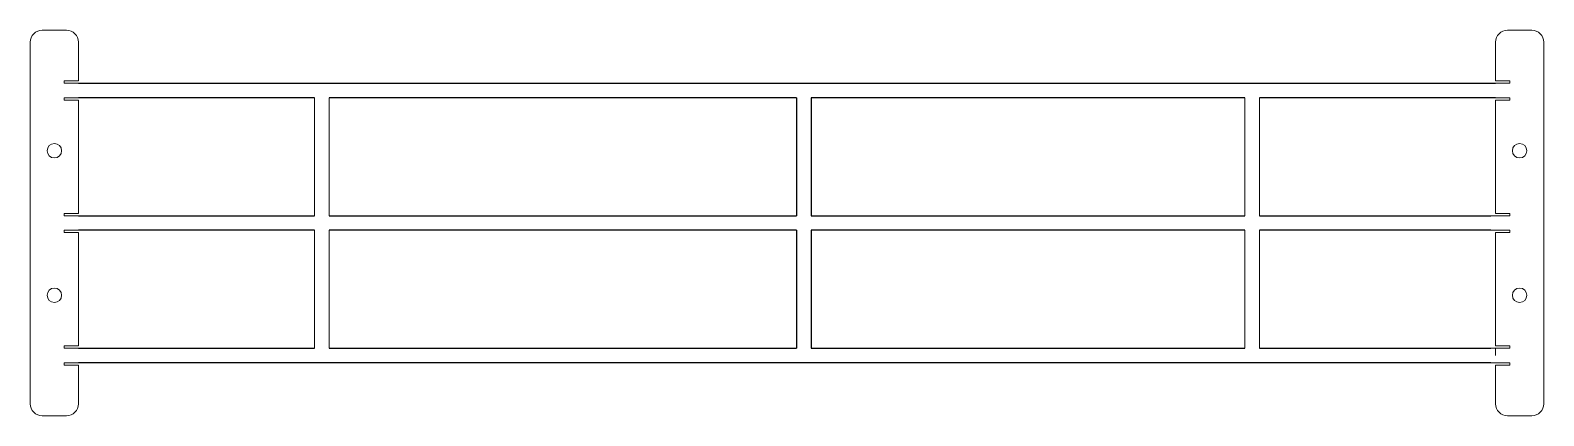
# Model space of a CAD drawing. Header units: millimetres. Extents: x 224 to 971, y -276 to 297.
# Drawn here: x 343 to 971, y -276 to -116 of the extents above; entities that cross this region are included whole.
import ezdxf

# ---------------------------------------------------------------- set-up
doc = ezdxf.new("R2010")
doc.units = ezdxf.units.MM

msp = doc.modelspace()

# ---------------------------------------------------------------- linework, layer by layer
at = {"color": 7, "linetype": 'Continuous', "lineweight": 15}
for p, q in [((348.499, -116.113), (358.499, -116.113)), ((966.499, -116.113), (956.499, -116.113)), ((343.499, -271.113), (343.499, -121.113)), ((363.499, -121.113), (363.499, -137.113)), ((951.499, -121.113), (951.499, -137.113)), ((971.499, -271.113), (971.499, -121.113)), ((357.499, -137.113), (357.499, -138.113)), ((357.499, -137.113), (363.499, -137.113)), ((357.499, -138.113), (363.499, -138.113)), ((951.499, -138.113), (949.499, -138.113)), ((957.499, -137.113), (951.499, -137.113)), ((957.499, -138.113), (951.499, -138.113)), ((957.499, -137.113), (957.499, -138.113)), ((363.499, -144.113), (357.499, -144.113)), ((357.499, -144.113), (357.499, -145.113)), ((461.499, -144.113), (461.499, -193.113)), ((467.499, -144.113), (467.499, -193.113)), ((847.499, -144.113), (847.499, -193.113)), ((853.499, -144.113), (853.499, -193.113)), ((949.499, -144.113), (951.499, -144.113)), ((951.499, -144.113), (957.499, -144.113)), ((957.499, -144.113), (957.499, -145.113)), ((363.499, -145.113), (357.499, -145.113)), ((363.499, -145.113), (363.499, -192.113)), ((951.499, -145.113), (951.499, -192.113)), ((951.499, -145.113), (957.499, -145.113)), ((357.499, -192.113), (357.499, -193.113)), ((357.499, -192.113), (363.499, -192.113)), ((357.499, -193.113), (363.499, -193.113)), ((951.499, -193.113), (949.499, -193.113)), ((957.499, -192.113), (951.499, -192.113)), ((957.499, -193.113), (951.499, -193.113)), ((957.499, -192.113), (957.499, -193.113)), ((363.499, -199.113), (357.499, -199.113)), ((357.499, -199.113), (357.499, -200.113)), ((363.499, -200.113), (357.499, -200.113)), ((363.499, -200.113), (363.499, -247.113)), ((461.499, -199.113), (461.499, -248.113)), ((467.499, -199.113), (467.499, -248.113)), ((847.499, -199.113), (847.499, -248.113)), ((853.499, -199.113), (853.499, -248.113)), ((949.499, -199.113), (951.499, -199.113)), ((951.499, -199.113), (957.499, -199.113)), ((951.499, -200.113), (951.499, -247.113)), ((951.499, -200.113), (957.499, -200.113)), ((957.499, -199.113), (957.499, -200.113)), ((357.499, -247.113), (357.499, -248.113)), ((357.499, -247.113), (363.499, -247.113)), ((357.499, -248.113), (363.499, -248.113)), ((951.499, -248.113), (949.499, -248.113)), ((957.499, -247.113), (951.499, -247.113)), ((957.499, -248.113), (951.499, -248.113)), ((957.499, -247.113), (957.499, -248.113)), ((363.499, -254.113), (357.499, -254.113)), ((357.499, -254.113), (357.499, -255.113)), ((363.499, -255.113), (357.499, -255.113)), ((363.499, -255.113), (363.499, -271.113)), ((949.499, -254.113), (951.499, -254.113)), ((951.499, -254.113), (957.499, -254.113)), ((951.499, -255.113), (951.499, -271.113)), ((951.499, -255.113), (957.499, -255.113)), ((957.499, -254.113), (957.499, -255.113)), ((358.499, -276.113), (348.499, -276.113)), ((956.499, -276.113), (966.499, -276.113))]:
    msp.add_line(p, q, dxfattribs=at)
for p, q in [((363.499, -138.113), (951.499, -138.113)), ((461.499, -144.113), (363.499, -144.113)), ((661.499, -144.113), (467.499, -144.113)), ((661.499, -144.113), (661.499, -193.113)), ((667.499, -144.113), (667.499, -193.113)), ((847.499, -144.113), (667.499, -144.113)), ((951.499, -144.113), (853.499, -144.113)), ((363.499, -193.113), (461.499, -193.113)), ((467.499, -193.113), (661.499, -193.113)), ((667.499, -193.113), (847.499, -193.113)), ((853.499, -193.113), (949.499, -193.113)), ((461.499, -199.113), (363.499, -199.113)), ((661.499, -199.113), (467.499, -199.113)), ((661.499, -199.113), (661.499, -248.113)), ((667.499, -199.113), (667.499, -248.113)), ((847.499, -199.113), (667.499, -199.113)), ((949.499, -199.113), (853.499, -199.113)), ((363.499, -248.113), (461.499, -248.113)), ((467.499, -248.113), (661.499, -248.113)), ((667.499, -248.113), (847.499, -248.113)), ((853.499, -248.113), (949.499, -248.113)), ((949.499, -254.113), (363.499, -254.113))]:
    msp.add_line(p, q)
at = {"color": 8, "linetype": 'Continuous', "lineweight": 15}
msp.add_line((951.499, -248.113), (951.499, -251.113), dxfattribs=at)
at = {"color": 7, "linetype": 'Continuous', "lineweight": 15}
for centre in [(353.499, -166.113), (961.499, -166.113), (353.499, -226.113), (961.499, -226.113)]:
    msp.add_circle(centre, 3, dxfattribs=at)
for centre, start, end in [((348.499, -121.113), 89.999818, 180.000182), ((358.499, -121.113), 0.000109, 89.999891), ((956.499, -121.113), 90.000109, 179.999891), ((966.499, -121.113), 359.999818, 90.000182), ((348.499, -271.113), 179.999818, 270.000182), ((358.499, -271.113), 270.000109, 359.999891), ((956.499, -271.113), 180.000109, 269.999891), ((966.499, -271.113), 269.999818, 0.000182)]:
    msp.add_arc(centre, 5, start, end, dxfattribs=at)

doc.saveas('drawing.dxf')
